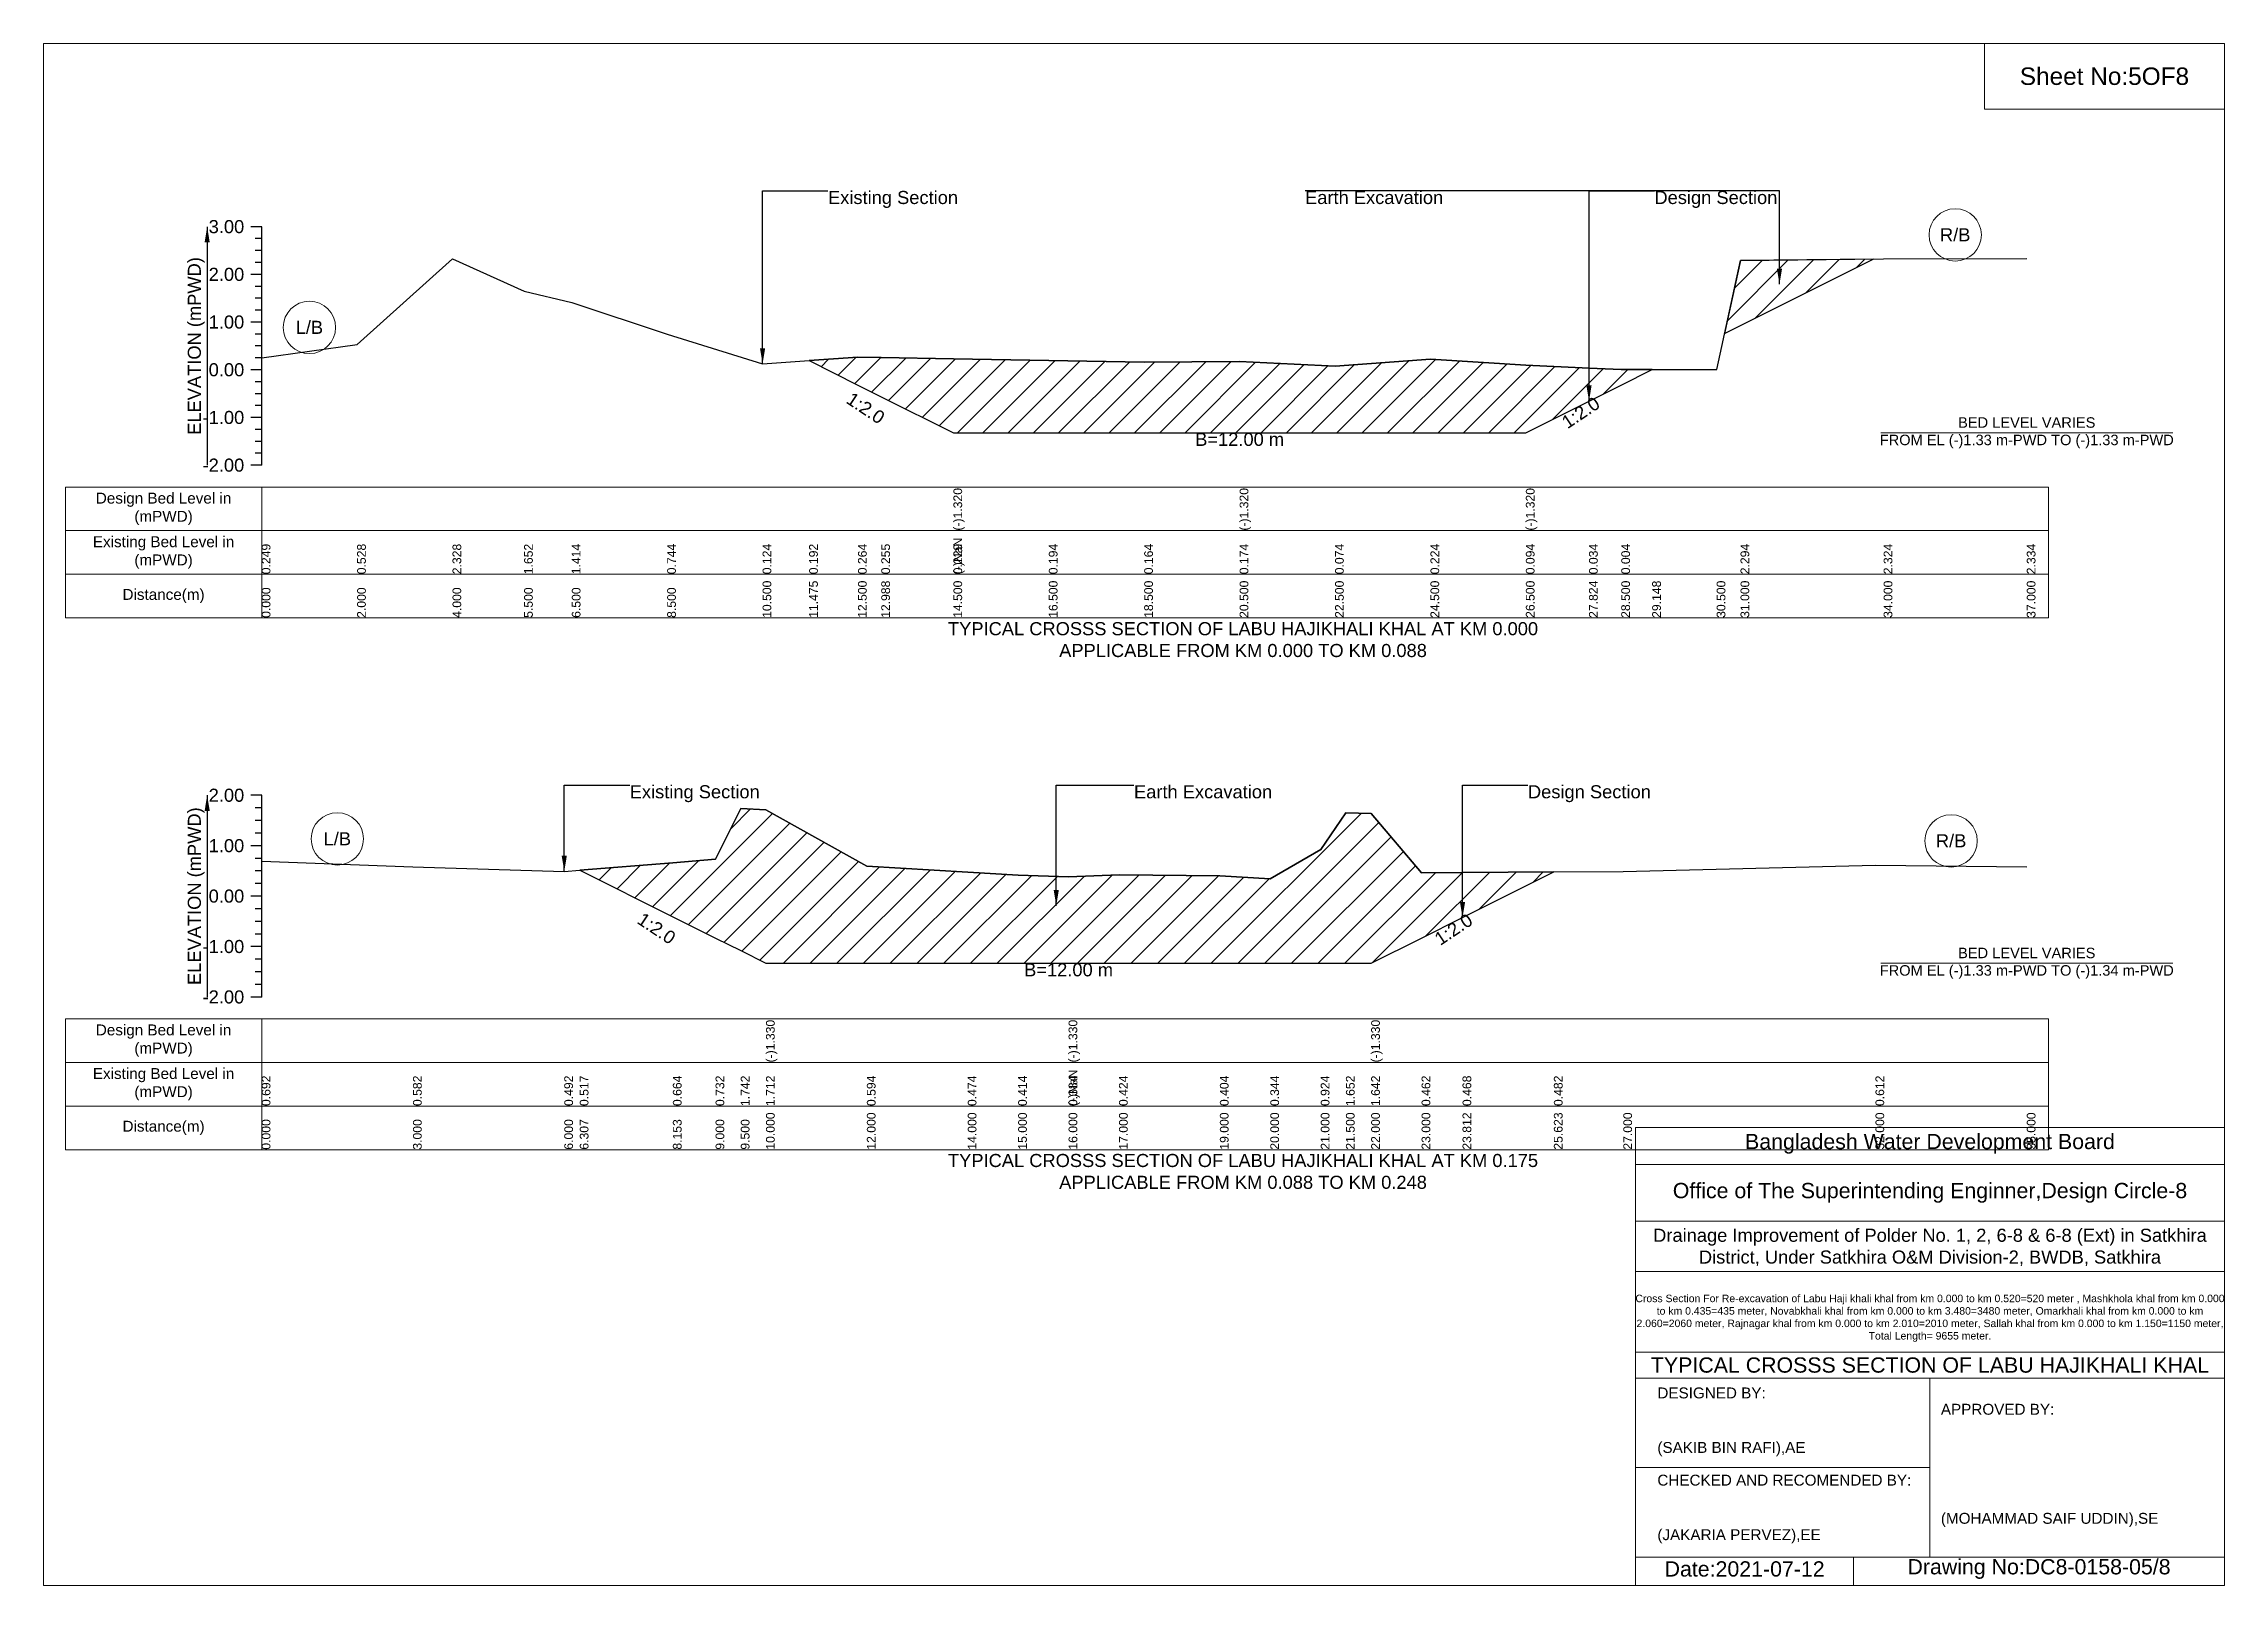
# Model space of a CAD drawing. Header units: inches. Extents: x 91000 to 648000, y -5656 to 141.
# Drawn here: x 140000 to 148000, y -5656 to 0 of the extents above; entities that cross this region are included whole.
import ezdxf

# ---------------------------------------------------------------- set-up
doc = ezdxf.new("R2010")
doc.units = ezdxf.units.IN
doc.header["$LTSCALE"] = 7
doc.header["$MEASUREMENT"] = 0
for name, color, linetype, lineweight in [('Cross section Data Border', 7, 'Continuous', 9), ('Cross Section Labels', 7, 'Continuous', 9), ('Existing_Bed_Level for Xsection', 7, 'Continuous', 25)]:
    doc.layers.add(name, color=color, linetype=linetype, lineweight=lineweight)
doc.styles.get("Standard").update_dxf_attribs({"font": 'arial.ttf'})
doc.dimstyles.get("Standard").update_dxf_attribs({"dimtxt": 0.18, "dimasz": 0.18, "dimexe": 0.18, "dimexo": 0.0625, "dimgap": 0.09, "dimtad": 0, "dimtih": 1, "dimtoh": 1, "dimdec": 4, "dimzin": 0, "dimdsep": 46, "dimtxsty": 'Standard', "dimcen": 0.09, "dimadec": 0, "dimazin": 0, "dimtfac": 1, "dimtdec": 4, "dimtofl": 0, "dimtmove": 0, "dimatfit": 3, "dimfxl": 1, "dimtolj": 1, "dimtzin": 0, "dimarcsym": 0})

msp = doc.modelspace()

# ---------------------------------------------------------------- texts
at = {"layer": 'Cross section Data Border', "char_height": 40, "width": 640, "attachment_point": 5}
for s, insert in [('Design Bed Level in (mPWD)', (140440, -1706.7)), ('Existing Bed Level in (mPWD)', (140440, -1866.7)), ('Distance(m)', (140440, -2026.7)), ('Design Bed Level in (mPWD)', (140440, -3657.6)), ('Existing Bed Level in (mPWD)', (140440, -3817.6)), ('Distance(m)', (140440, -3977.6))]:
    msp.add_mtext(s, dxfattribs=dict(at, insert=insert))
at = {"layer": 'Cross Section Labels'}
for s, insert, char_height, attachment_point in [('Sheet No:5OF8', (147560, -120), 64, 5), ('Existing Section', (142877.5, -540.5), 48, 1), ('Earth Excavation', (144627.5, -540.5), 48, 1), ('Design Section', (145909.2, -540.5), 48, 1), ('R/B', (147012.5, -701.6), 48, 5), ('L/B', (140975, -1041.2), 48, 5), ('B=12.00 m', (144387.5, -1427.7), 48, 2), ('BED LEVEL VARIES ^JFROM EL (-)1.33 m-PWD TO (-)1.33 m-PWD', (147275, -1427.7), 38.4, 5), ('TYPICAL CROSSS SECTION OF LABU HAJIKHALI KHAL AT KM 0.000^JAPPLICABLE FROM KM 0.000 TO KM 0.088', (144400, -2186.7), 48, 5), ('Existing Section', (142150, -2720.6), 48, 1), ('Earth Excavation', (144000, -2720.6), 48, 1), ('Design Section', (145445.2, -2720.6), 48, 1), ('L/B', (141077.5, -2917.3), 48, 5), ('R/B', (146997.5, -2924.7), 48, 5), ('BED LEVEL VARIES ^JFROM EL (-)1.33 m-PWD TO (-)1.34 m-PWD', (147275, -3373.7), 38.4, 5), ('B=12.00 m', (143760, -3373.7), 48, 2), ('Bangladesh Water Development Board', (146920, -4036), 56, 5), ('TYPICAL CROSSS SECTION OF LABU HAJIKHALI KHAL AT KM 0.175^JAPPLICABLE FROM KM 0.088 TO KM 0.248', (144400, -4137.6), 48, 5), ('Office of The Superintending Enginner,Design Circle-8', (146920, -4216), 56, 5)]:
    msp.add_mtext(s, dxfattribs=dict(at, insert=insert, char_height=char_height, attachment_point=attachment_point))
at = {"layer": 'Cross Section Labels', "char_height": 48, "attachment_point": 2}
for insert, rotation in [((143029.1, -1317.3), 326.30993), ((145625.5, -1333.7), 33.69007), ((142262.1, -3226), 326.30993), ((145158.9, -3229.2), 33.69007)]:
    msp.add_mtext('1:2.0', dxfattribs=dict(at, insert=insert, rotation=rotation))
at = {"layer": 'Cross Section Labels'}
for s, insert, char_height, width, attachment_point in [('Drainage Improvement of Polder No. 1, 2, 6-8 & 6-8 (Ext) in Satkhira District, Under Satkhira O&M Division-2, BWDB, Satkhira', (146920, -4416), 48, 2240, 5), ('Cross Section For Re-excavation of Labu Haji khali khal from km 0.000 to km 0.520=520 meter , Mashkhola khal from km 0.000 to km 0.435=435 meter, Novabkhali khal from km 0.000 to km 3.480=3480 meter, Omarkhali khal from km 0.000 to km 2.060=2060 meter, Rajnagar khal from km 0.000 to km 2.010=2010 meter, Sallah khal from km 0.000 to km 1.150=1150 meter, Total Length= 9655 meter. ', (146920, -4676), 27.4148, 2160, 5), ('TYPICAL CROSSS SECTION OF LABU HAJIKHALI KHAL', (146920, -4848), 56, 2240, 5), ('DESIGNED BY:^J^J^J(SAKIB BIN RAFI),AE', (145920, -5056), 40, 1120, 4), ('APPROVED BY:^J^J^J^J^J^J(MOHAMMAD SAIF UDDIN),SE', (146960, -5216), 40, 1120, 4), ('CHECKED AND RECOMENDED BY:^J^J^J(JAKARIA PERVEZ),EE', (145920, -5376), 40, 1120, 4), ('Date:2021-07-12', (146240, -5596), 56, 1120, 5), ('Drawing No:DC8-0158-05/8', (147320, -5596), 56, 1760, 5)]:
    msp.add_mtext(s, dxfattribs=dict(at, insert=insert, char_height=char_height, width=width, attachment_point=attachment_point))
at = {"layer": 'Existing_Bed_Level for Xsection', "char_height": 48, "attachment_point": 6}
for s, insert in [('3.00', (140736, -671.7)), ('2.00', (140736, -846.7)), ('1.00', (140736, -1021.7)), ('0.00', (140736, -1196.7)), ('-1.00', (140736, -1371.7)), ('-2.00', (140736, -1546.7)), ('2.00', (140736, -2757.6)), ('1.00', (140736, -2942.6)), ('0.00', (140736, -3127.6)), ('-1.00', (140736, -3312.6)), ('-2.00', (140736, -3497.6))]:
    msp.add_mtext(s, dxfattribs=dict(at, insert=insert))
at = {"layer": 'Existing_Bed_Level for Xsection', "rotation": 90}
for s, insert, char_height, attachment_point in [('ELEVATION (mPWD)', (140560, -1109.2), 48, 5), ('(-)1.320', (143337.5, -1786.7), 32, 1), ('(-)1.320', (144387.5, -1786.7), 32, 1), ('(-)1.320', (145437.5, -1786.7), 32, 1), ('0.249', (140800, -1946.7), 32, 1), ('0.528', (141150, -1946.7), 32, 1), ('2.328', (141500, -1946.7), 32, 1), ('1.652', (141762.5, -1946.7), 32, 1), ('1.414', (141937.5, -1946.7), 32, 1), ('0.744', (142287.5, -1946.7), 32, 1), ('0.124', (142637.5, -1946.7), 32, 1), ('0.192', (142808.2, -1946.7), 32, 1), ('0.264', (142987.5, -1946.7), 32, 1), ('0.255', (143072.9, -1946.7), 32, 1), ('(-)NaN', (143337.5, -1946.7), 32, 1), ('(-)NaN', (143337.5, -1946.7), 32, 1), ('0.229', (143337.5, -1946.7), 32, 1), ('0.229', (143337.5, -1946.7), 32, 1), ('0.194', (143687.5, -1946.7), 32, 1), ('0.164', (144037.5, -1946.7), 32, 1), ('0.174', (144387.5, -1946.7), 32, 1), ('0.174', (144387.5, -1946.7), 32, 1), ('0.174', (144387.5, -1946.7), 32, 1), ('0.074', (144737.5, -1946.7), 32, 1), ('0.224', (145087.5, -1946.7), 32, 1), ('0.094', (145437.5, -1946.7), 32, 1), ('0.094', (145437.5, -1946.7), 32, 1), ('0.034', (145669.2, -1946.7), 32, 1), ('0.004', (145787.5, -1946.7), 32, 1), ('0.004', (145787.5, -1946.7), 32, 1), ('0.004', (145787.5, -1946.7), 32, 1), ('2.294', (146225, -1946.7), 32, 1), ('2.324', (146750, -1946.7), 32, 1), ('2.334', (147275, -1946.7), 32, 1), ('0.000', (140800, -2106.7), 32, 1), ('2.000', (141150, -2106.7), 32, 1), ('4.000', (141500, -2106.7), 32, 1), ('5.500', (141762.5, -2106.7), 32, 1), ('6.500', (141937.5, -2106.7), 32, 1), ('8.500', (142287.5, -2106.7), 32, 1), ('10.500', (142637.5, -2106.7), 32, 1), ('11.475', (142808.2, -2106.7), 32, 1), ('12.500', (142987.5, -2106.7), 32, 1), ('12.988', (143072.9, -2106.7), 32, 1), ('14.500', (143337.5, -2106.7), 32, 1), ('14.500', (143337.5, -2106.7), 32, 1), ('14.500', (143337.5, -2106.7), 32, 1), ('16.500', (143687.5, -2106.7), 32, 1), ('18.500', (144037.5, -2106.7), 32, 1), ('20.500', (144387.5, -2106.7), 32, 1), ('20.500', (144387.5, -2106.7), 32, 1), ('20.500', (144387.5, -2106.7), 32, 1), ('22.500', (144737.5, -2106.7), 32, 1), ('24.500', (145087.5, -2106.7), 32, 1), ('26.500', (145437.5, -2106.7), 32, 1), ('26.500', (145437.5, -2106.7), 32, 1), ('26.500', (145437.5, -2106.7), 32, 1), ('27.824', (145669.2, -2106.7), 32, 1), ('28.500', (145787.5, -2106.7), 32, 1), ('29.148', (145900.9, -2106.7), 32, 1), ('30.500', (146137.5, -2106.7), 32, 1), ('31.000', (146225, -2106.7), 32, 1), ('34.000', (146750, -2106.7), 32, 1), ('37.000', (147275, -2106.7), 32, 1), ('ELEVATION (mPWD)', (140560, -3127.6), 48, 5), ('(-)1.330', (142650, -3737.6), 32, 1), ('(-)1.330', (143760, -3737.6), 32, 1), ('(-)1.330', (144870, -3737.6), 32, 1), ('0.692', (140800, -3897.6), 32, 1), ('0.582', (141355, -3897.6), 32, 1), ('0.582', (141355, -3897.6), 32, 1), ('0.492', (141910, -3897.6), 32, 1), ('0.492', (141910, -3897.6), 32, 1), ('0.517', (141966.8, -3897.6), 32, 1), ('0.664', (142308.4, -3897.6), 32, 1), ('0.732', (142465, -3897.6), 32, 1), ('1.742', (142557.5, -3897.6), 32, 1), ('1.712', (142650, -3897.6), 32, 1), ('1.712', (142650, -3897.6), 32, 1), ('1.712', (142650, -3897.6), 32, 1), ('0.594', (143020, -3897.6), 32, 1), ('0.474', (143390, -3897.6), 32, 1), ('0.414', (143575, -3897.6), 32, 1), ('(-)NaN', (143760, -3897.6), 32, 1), ('0.384', (143760, -3897.6), 32, 1), ('0.384', (143760, -3897.6), 32, 1), ('0.424', (143945, -3897.6), 32, 1), ('0.404', (144315, -3897.6), 32, 1), ('0.344', (144500, -3897.6), 32, 1), ('0.924', (144685, -3897.6), 32, 1), ('1.652', (144777.5, -3897.6), 32, 1), ('1.642', (144870, -3897.6), 32, 1), ('1.642', (144870, -3897.6), 32, 1), ('1.642', (144870, -3897.6), 32, 1), ('0.462', (145055, -3897.6), 32, 1), ('0.468', (145205.2, -3897.6), 32, 1), ('0.482', (145540.3, -3897.6), 32, 1), ('0.612', (146720, -3897.6), 32, 1), ('0.000', (140800, -4057.6), 32, 1), ('3.000', (141355, -4057.6), 32, 1), ('6.000', (141910, -4057.6), 32, 1), ('6.307', (141966.8, -4057.6), 32, 1), ('8.153', (142308.4, -4057.6), 32, 1), ('9.000', (142465, -4057.6), 32, 1), ('9.500', (142557.5, -4057.6), 32, 1), ('10.000', (142650, -4057.6), 32, 1), ('10.000', (142650, -4057.6), 32, 1), ('10.000', (142650, -4057.6), 32, 1), ('12.000', (143020, -4057.6), 32, 1), ('14.000', (143390, -4057.6), 32, 1), ('15.000', (143575, -4057.6), 32, 1), ('16.000', (143760, -4057.6), 32, 1), ('16.000', (143760, -4057.6), 32, 1), ('16.000', (143760, -4057.6), 32, 1), ('17.000', (143945, -4057.6), 32, 1), ('19.000', (144315, -4057.6), 32, 1), ('20.000', (144500, -4057.6), 32, 1), ('21.000', (144685, -4057.6), 32, 1), ('21.500', (144777.5, -4057.6), 32, 1), ('22.000', (144870, -4057.6), 32, 1), ('22.000', (144870, -4057.6), 32, 1), ('22.000', (144870, -4057.6), 32, 1), ('23.000', (145055, -4057.6), 32, 1), ('23.812', (145205.2, -4057.6), 32, 1), ('25.623', (145540.3, -4057.6), 32, 1), ('27.000', (145795, -4057.6), 32, 1), ('32.000', (146720, -4057.6), 32, 1), ('35.000', (147275, -4057.6), 32, 1)]:
    msp.add_mtext(s, dxfattribs=dict(at, insert=insert, char_height=char_height, attachment_point=attachment_point))

# ---------------------------------------------------------------- hatches: boundary and pattern name
at = {"layer": 'Existing_Bed_Level for Xsection'}
h = msp.add_hatch(dxfattribs=at)
h.set_pattern_fill('ANSI31', color=256, scale=525, style=0)
h.paths.add_polyline_path([(146166.5, -1063.2), (146225, -1034), (146712.1, -790.4), (146225, -795.2)])
h = msp.add_hatch(dxfattribs=at)
h.set_pattern_fill('ANSI31', color=256, scale=525, style=0)
h.paths.add_polyline_path([(142808.2, -1163.1), (142987.5, -1252.7), (143072.9, -1295.4), (143337.5, -1427.7), (143687.5, -1427.7), (144037.5, -1427.7), (144387.5, -1427.7), (144737.5, -1427.7), (145087.5, -1427.7), (145437.5, -1427.7), (145669.2, -1311.8), (145787.5, -1252.7), (145900.9, -1196), (145787.5, -1196), (145669.2, -1190.7), (145437.5, -1180.2), (145087.5, -1157.5), (144737.5, -1183.8), (144387.5, -1166.2), (144037.5, -1168), (143687.5, -1162.8), (143337.5, -1156.6), (143072.9, -1152), (142987.5, -1150.5)])
h = msp.add_hatch(dxfattribs=at)
h.set_pattern_fill('ANSI31', color=256, scale=555, style=0)
h.paths.add_polyline_path([(141966.8, -3032.1), (142308.4, -3202.9), (142465, -3281.2), (142557.5, -3327.4), (142650, -3373.7), (143020, -3373.7), (143390, -3373.7), (143575, -3373.7), (143760, -3373.7), (143945, -3373.7), (144315, -3373.7), (144500, -3373.7), (144685, -3373.7), (144777.5, -3373.7), (144870, -3373.7), (145055, -3281.2), (145205.2, -3206.1), (145540.3, -3038.5), (145205.2, -3041), (145055, -3042.2), (144870, -2823.9), (144777.5, -2822), (144685, -2956.7), (144500, -3064), (144315, -3052.9), (143945, -3049.2), (143760, -3056.6), (143575, -3051.1), (143390, -3039.9), (143020, -3017.8), (142650, -2810.9), (142557.5, -2805.4), (142465, -2992.2), (142308.4, -3004.7)])

# ---------------------------------------------------------------- linework, layer by layer
at = {"layer": 'Cross section Data Border'}
for points in [[(140080, -1626.7), (147355, -1626.7), (147355, -2106.7), (140080, -2106.7)], [(140080, -3577.6), (147355, -3577.6), (147355, -4057.6), (140080, -4057.6)]]:
    msp.add_lwpolyline(points, close=True, dxfattribs=at)
for points in [[(140800, -1626.7), (140800, -2106.7)], [(140080, -1786.7), (147355, -1786.7)], [(140080, -1946.7), (147355, -1946.7)], [(140800, -3577.6), (140800, -4057.6)], [(140080, -3737.6), (147355, -3737.6)], [(140080, -3897.6), (147355, -3897.6)]]:
    msp.add_lwpolyline(points, dxfattribs=at)
at = {"layer": 'Cross Section Labels'}
for points in [[(140000, 0), (148000, 0), (148000, -5656), (140000, -5656)], [(147120, 0), (148000, 0), (148000, -240), (147120, -240)]]:
    msp.add_lwpolyline(points, close=True, dxfattribs=at)
for points in [[(146739.2, -1427.7), (147810.8, -1427.7)], [(146739.2, -3373.7), (147810.8, -3373.7)], [(145840, -5656), (145840, -3976), (148000, -3976)], [(145840, -4112), (148000, -4112)], [(145840, -4320), (148000, -4320)], [(145840, -4504), (148000, -4504)], [(145840, -4800), (148000, -4800)], [(145840, -4896), (148000, -4896)], [(146920, -4896), (146920, -5552)], [(145840, -5224), (146920, -5224)], [(145840, -5552), (148000, -5552)], [(146640, -5552), (146640, -5656)]]:
    msp.add_lwpolyline(points, dxfattribs=at)
for centre in [(147012.5, -701.6), (140975, -1041.2), (141077.5, -2917.3), (146997.5, -2924.7)]:
    msp.add_circle(centre, 96, dxfattribs=at)
at = {"layer": 'Existing_Bed_Level for Xsection'}
for points in [[(140800, -671.7), (140760, -671.7)], [(140800, -715.5), (140776, -715.5)], [(140800, -1546.7), (140800, -1371.7), (140800, -1196.7), (140800, -1021.7), (140800, -846.7), (140800, -671.7)], [(140800, -759.2), (140776, -759.2)], [(140800, -1153.1), (141150, -1104.3), (141500, -789.3), (141762.5, -907.6), (141937.5, -949.2), (142287.5, -1066.5), (142637.5, -1175), (142808.2, -1163.1), (142987.5, -1150.5), (143072.9, -1152), (143337.5, -1156.6), (143337.5, -1156.6), (143687.5, -1162.8), (144037.5, -1168), (144387.5, -1166.2), (144387.5, -1166.2), (144737.5, -1183.8), (145087.5, -1157.5), (145437.5, -1180.2), (145437.5, -1180.2), (145669.2, -1190.7), (145787.5, -1196), (145900.9, -1196), (146137.5, -1196), (146225, -795.2), (146750, -790), (147275, -788.2)], [(140800, -846.7), (140760, -846.7)], [(140800, -803), (140776, -803)], [(140800, -890.5), (140776, -890.5)], [(140800, -934.2), (140776, -934.2)], [(140800, -1021.7), (140760, -1021.7)], [(140800, -978), (140776, -978)], [(140800, -1065.5), (140776, -1065.5)], [(140800, -1109.2), (140776, -1109.2)], [(140800, -1196.7), (140760, -1196.7)], [(140800, -1153), (140776, -1153)], [(140800, -1240.5), (140776, -1240.5)], [(140800, -1284.2), (140776, -1284.2)], [(140800, -1328), (140776, -1328)], [(140800, -1371.7), (140760, -1371.7)], [(140800, -1415.5), (140776, -1415.5)], [(140800, -1459.2), (140776, -1459.2)], [(140800, -1503), (140776, -1503)], [(140800, -1546.7), (140760, -1546.7)], [(140800, -2757.6), (140760, -2757.6)], [(140800, -3497.6), (140800, -3312.6), (140800, -3127.6), (140800, -2942.6), (140800, -2757.6)], [(140800, -2803.9), (140776, -2803.9)], [(140800, -2850.1), (140776, -2850.1)], [(140800, -2999.6), (141355, -3020), (141910, -3036.6), (141966.8, -3032.1), (142308.4, -3004.7), (142465, -2992.2), (142557.5, -2805.4), (142650, -2810.9), (142650, -2810.9), (143020, -3017.8), (143390, -3039.9), (143575, -3051.1), (143760, -3056.6), (143760, -3056.6), (143945, -3049.2), (144315, -3052.9), (144500, -3064), (144685, -2956.7), (144777.5, -2822), (144870, -2823.9), (144870, -2823.9), (145055, -3042.2), (145205.2, -3041), (145540.3, -3038.5), (145795, -3036.6), (146720, -3014.4), (147275, -3020)], [(140800, -2942.6), (140760, -2942.6)], [(140800, -2896.4), (140776, -2896.4)], [(140800, -2988.9), (140776, -2988.9)], [(140800, -3035.1), (140776, -3035.1)], [(140800, -3081.4), (140776, -3081.4)], [(140800, -3127.6), (140760, -3127.6)], [(140800, -3173.9), (140776, -3173.9)], [(140800, -3220.1), (140776, -3220.1)], [(140800, -3266.4), (140776, -3266.4)], [(140800, -3312.6), (140760, -3312.6)], [(140800, -3358.9), (140776, -3358.9)], [(140800, -3405.1), (140776, -3405.1)], [(140800, -3497.6), (140760, -3497.6)], [(140800, -3451.4), (140776, -3451.4)]]:
    msp.add_lwpolyline(points, dxfattribs=at)
for points in [[(146166.5, -1063.2), (146225, -1034), (146712.1, -790.4), (146225, -795.2)], [(142808.2, -1163.1), (142808.2, -1163.1), (142987.5, -1252.7), (143072.9, -1295.4), (143337.5, -1427.7), (143337.5, -1427.7), (143687.5, -1427.7), (144037.5, -1427.7), (144387.5, -1427.7), (144387.5, -1427.7), (144737.5, -1427.7), (145087.5, -1427.7), (145437.5, -1427.7), (145437.5, -1427.7), (145669.2, -1311.8), (145787.5, -1252.7), (145900.9, -1196), (145900.9, -1196), (145900.9, -1196), (145787.5, -1196), (145669.2, -1190.7), (145437.5, -1180.2), (145437.5, -1180.2), (145087.5, -1157.5), (144737.5, -1183.8), (144387.5, -1166.2), (144387.5, -1166.2), (144037.5, -1168), (143687.5, -1162.8), (143337.5, -1156.6), (143337.5, -1156.6), (143072.9, -1152), (142987.5, -1150.5), (142808.2, -1163.1)], [(141966.8, -3032.1), (142308.4, -3202.9), (142465, -3281.2), (142557.5, -3327.4), (142650, -3373.7), (142650, -3373.7), (143020, -3373.7), (143390, -3373.7), (143575, -3373.7), (143760, -3373.7), (143760, -3373.7), (143945, -3373.7), (144315, -3373.7), (144500, -3373.7), (144685, -3373.7), (144777.5, -3373.7), (144870, -3373.7), (144870, -3373.7), (145055, -3281.2), (145205.2, -3206.1), (145540.3, -3038.5), (145540.3, -3038.5), (145540.3, -3038.5), (145205.2, -3041), (145055, -3042.2), (144870, -2823.9), (144870, -2823.9), (144777.5, -2822), (144685, -2956.7), (144500, -3064), (144315, -3052.9), (143945, -3049.2), (143760, -3056.6), (143760, -3056.6), (143575, -3051.1), (143390, -3039.9), (143020, -3017.8), (142650, -2810.9), (142650, -2810.9), (142557.5, -2805.4), (142465, -2992.2), (142308.4, -3004.7)]]:
    msp.add_lwpolyline(points, close=True, dxfattribs=at)

msp.set_redraw_order([(e.dxf.handle, doc.entitydb.next_handle()) for e in msp.query("TEXT MTEXT ATTDEF DIMENSION ARC_DIMENSION")])  # texts and dimensions are drawn at this point

# ---------------------------------------------------------------- leaders
at = {"layer": 'Cross Section Labels', "annotation_type": 0, "has_hookline": 1}
for points, hookline_direction, text_width in [([(142637.5, -1175), (142637.5, -540.5), (142877.4, -540.5)], 0, 467.2), ([(146367.9, -882.9), (146367.9, -540.5), (144627.6, -540.5)], 1, 497), ([(145669.2, -1311.8), (145669.2, -540.5), (145909.1, -540.5)], 0, 441.2), ([(141910, -3036.6), (141910, -2720.6), (142149.9, -2720.6)], 0, 467.2), ([(143714.8, -3162.7), (143714.8, -2720.6), (143999.9, -2720.6)], 0, 497), ([(145205.2, -3206.1), (145205.2, -2720.6), (145445.1, -2720.6)], 0, 441.2)]:
    msp.add_leader(points, dimstyle='Standard', override={"dimasz": 57.6}, dxfattribs=dict(at, hookline_direction=hookline_direction, text_width=text_width))
at = {"layer": 'Existing_Bed_Level for Xsection'}
for points in [[(140600, -671.7), (140600, -1546.7)], [(140600, -2757.6), (140600, -3497.6)]]:
    msp.add_leader(points, dimstyle='Standard', override={"dimasz": 57.6}, dxfattribs=at)

doc.saveas('drawing.dxf')
